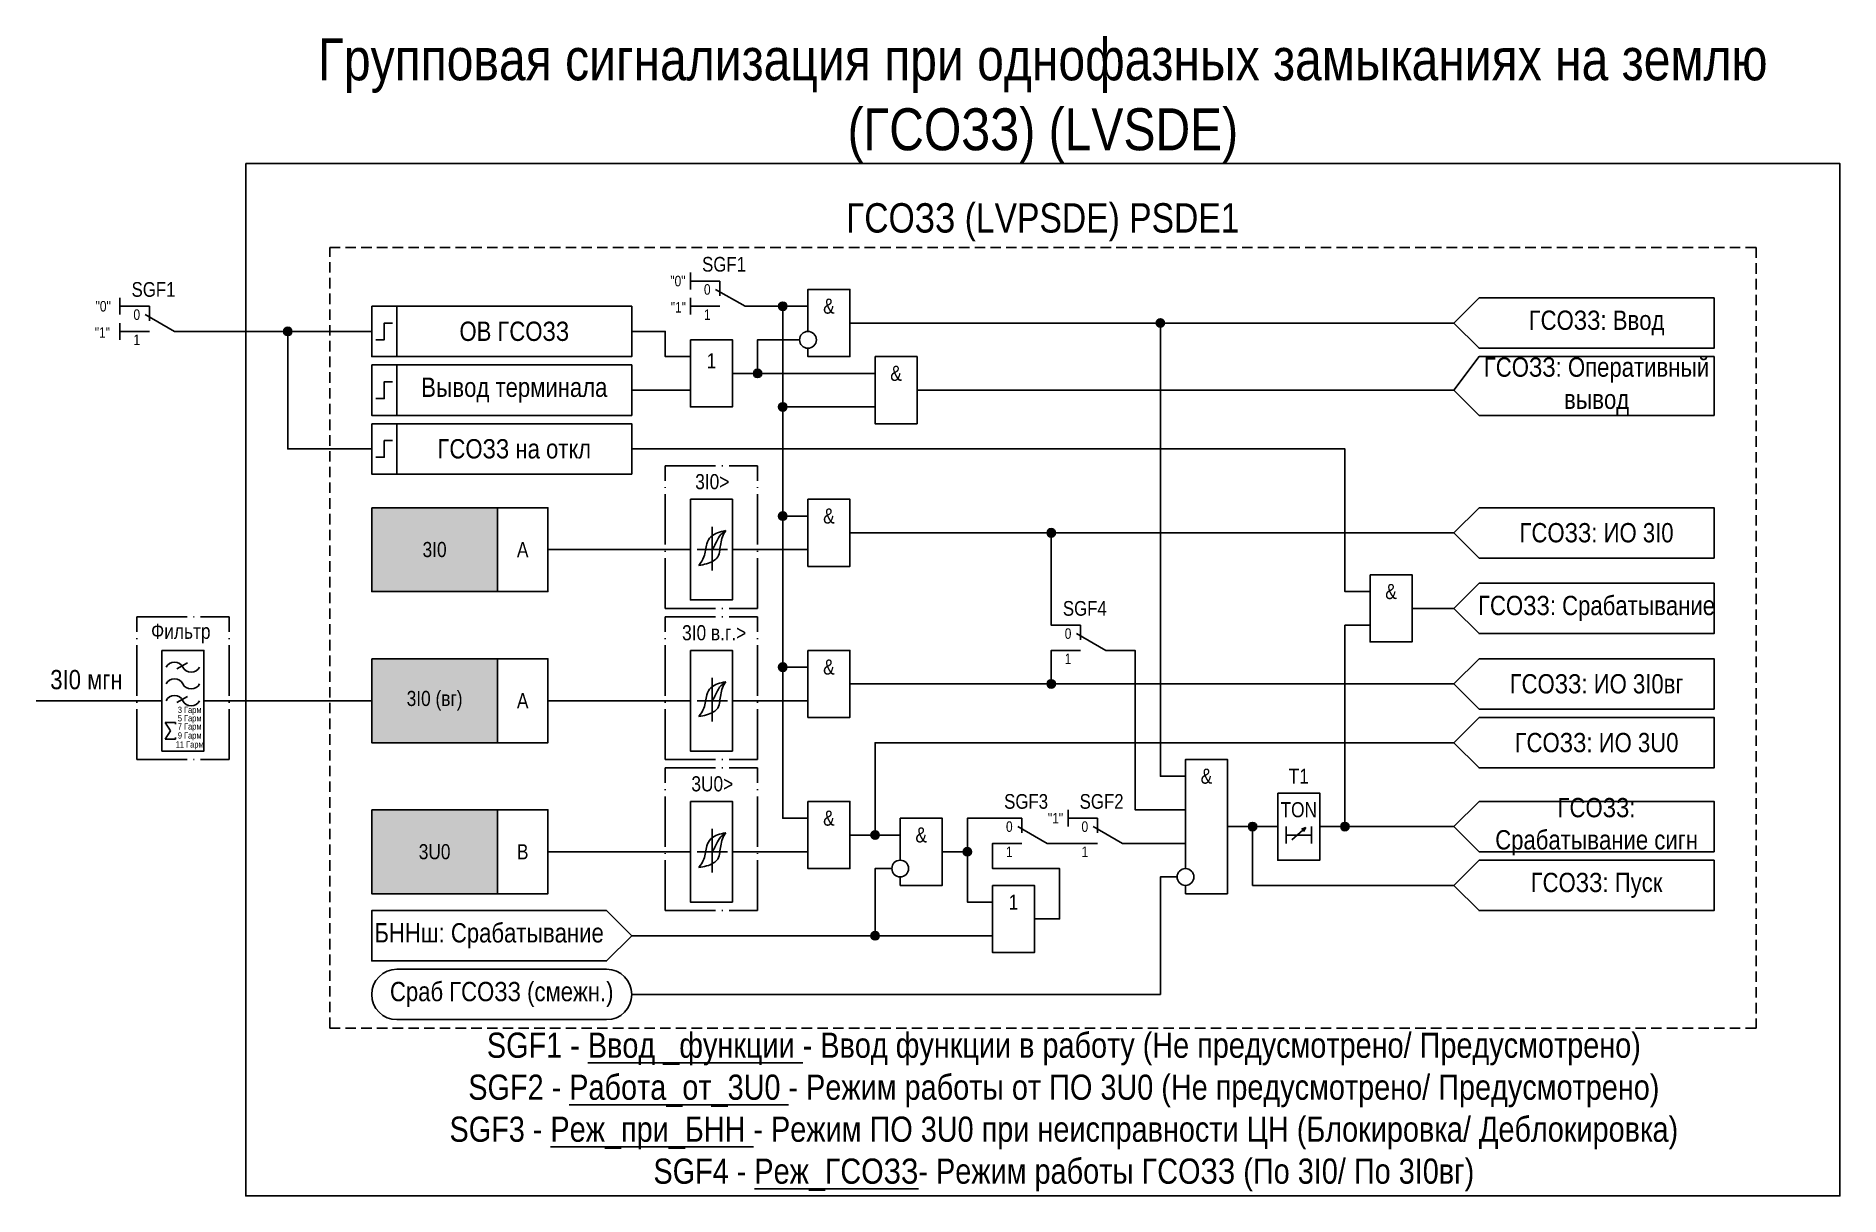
# Model space of a CAD drawing. Header units: millimetres. Extents: x -2185 to 320, y -18 to 149.
# Drawn here: x -652 to -437, y 0 to 138.2 of the extents above; entities that cross this region are included whole.
import ezdxf
from ezdxf.enums import TextEntityAlignment as Align

# ---------------------------------------------------------------- set-up
doc = ezdxf.new("R2010")
doc.units = ezdxf.units.MM
doc.linetypes.add('ACAD_ISO04W100', pattern=[30, 24, -3, 0, -3])
doc.linetypes.add('штриховая2', pattern=[0.375, 0.25, -0.125])
doc.layers.add('TEXT', color=7, linetype='Continuous', lineweight=25)
doc.layers.add('Основная', color=7, linetype='Continuous')
doc.styles.add('1.8_Gost_RD', font='ARIALN.TTF', dxfattribs={"height": 1.8})
doc.styles.add('2.5_Gost_RD', font='ARIALN.TTF', dxfattribs={"height": 2.5})
doc.styles.add('3.5_Gost_RD', font='ARIALN.TTF', dxfattribs={"height": 3.5})
doc.styles.add('Вывод', font='ARIALN.TTF', dxfattribs={"height": 2.5})
doc.styles.add('Компонент', font='ARIALN.TTF', dxfattribs={"height": 3.5})

msp = doc.modelspace()

# ---------------------------------------------------------------- texts
at = {"color": 30, "ltscale": 100, "attachment_point": 5, "style": '3.5_Gost_RD'}
for s, insert, char_height, width in [('{\\C3;Групповая сигнализация при однофазных замыканиях на землю (ГСОЗЗ) (LVSDE)}', (-532, 130.5), 5, 190), ('ГСОЗЗ (LVPSDE) {\\C6;PSDE1}', (-532, 116), 3.5, 170), ('SGF1 - {\\LВвод _функции} - Ввод функции в работу (Не предусмотрено/ Предусмотрено)\\PSGF2 - {\\LРабота_от_3U0} - Режим работы от ПО 3U0 (Не предусмотрено/ Предусмотрено)\\PSGF3 - {\\LРеж_при_БНН} - Режим ПО 3U0 при неисправности ЦН (Блокировка/ Деблокировка)\\PSGF4 - {\\LРеж_ГСОЗЗ}- Режим работы ГСОЗЗ (По 3I0/ По 3I0вг)', (-529.5, 10), 3, 165)]:
    msp.add_mtext(s, dxfattribs=dict(at, insert=insert, char_height=char_height, width=width))
at = {"ltscale": 100, "insert": (-576.35, 106.5), "char_height": 1.25, "attachment_point": 1, "style": '3.5_Gost_RD'}
msp.add_mtext_dynamic_manual_height_columns('"1"', width=2, gutter_width=17.5, heights=[0], dxfattribs=at)
at = {"ltscale": 100, "attachment_point": 5}
for s, insert, char_height, width, style in [('&', (-557.5, 106), 1.8, 5, '2.5_Gost_RD'), ('ГСОЗЗ: Ввод', (-466, 104), 2.3, 28, '2.5_Gost_RD'), ('1', (-571.5, 99.5), 1.8, 5, '2.5_Gost_RD'), ('&', (-549.5, 98), 1.8, 5, '2.5_Gost_RD'), ('ГСОЗЗ: Оперативный вывод', (-466, 96.5), 2.3, 28, '2.5_Gost_RD'), ('&', (-557.5, 81), 1.8, 5, '2.5_Gost_RD'), ('ГСОЗЗ: ИО 3I0', (-466, 79), 2.3, 28, '2.5_Gost_RD'), ('3I0', (-604.5, 77), 1.8, 15, '1.8_Gost_RD'), ('А', (-594, 77), 1.8, 6, '1.8_Gost_RD'), ('&', (-490.5, 72), 1.8, 5, '2.5_Gost_RD'), ('ГСОЗЗ: Срабатывание', (-466, 70), 2.3, 28, '2.5_Gost_RD'), ('&', (-557.5, 63), 1.8, 5, '2.5_Gost_RD'), ('3I0 (вг)', (-604.5, 59), 1.8, 15, '1.8_Gost_RD'), ('ГСОЗЗ: ИО 3I0вг', (-466, 61), 2.3, 28, '2.5_Gost_RD'), ('А', (-594, 59), 1.8, 6, '1.8_Gost_RD'), ('ГСОЗЗ: ИО 3U0', (-466, 54), 2.3, 28, '2.5_Gost_RD'), ('&', (-512.5, 50), 1.8, 5, '2.5_Gost_RD'), ('T1', (-501.5, 50), 1.8, 5, '2.5_Gost_RD'), ('ГСОЗЗ: Срабатывание сигн', (-466, 44), 2.3, 28, '2.5_Gost_RD'), ('&', (-557.5, 45), 1.8, 5, '2.5_Gost_RD'), ('TON', (-501.5, 46), 1.8, 5, '2.5_Gost_RD'), ('&', (-546.5, 43), 1.8, 5, '2.5_Gost_RD'), ('3U0', (-604.5, 41), 1.8, 15, '1.8_Gost_RD'), ('В', (-594, 41), 1.8, 6, '1.8_Gost_RD'), ('ГСОЗЗ: Пуск', (-466, 37), 2.3, 28, '2.5_Gost_RD'), ('1', (-535.5, 35), 1.8, 5, '2.5_Gost_RD')]:
    msp.add_mtext(s, dxfattribs=dict(at, insert=insert, char_height=char_height, width=width, style=style))
at = {"color": 6, "ltscale": 100, "insert": (-645, 103.5), "char_height": 1.25, "attachment_point": 1, "style": '3.5_Gost_RD'}
msp.add_mtext_dynamic_manual_height_columns('"1"', width=2, gutter_width=17.5, heights=[0], dxfattribs=at)
at = {"color": 7, "ltscale": 100, "char_height": 1.8, "attachment_point": 1, "style": '1.8_Gost_RD'}
for s, width, insert in [('\\pi3.56371;3I0>', 11, (-577, 86)), ('3I0 в.г.>', 9, (-575, 68)), ('\\pi3.10634;3U0>', 11, (-577, 50))]:
    msp.add_mtext_dynamic_manual_height_columns(s, width=width, gutter_width=17.5, heights=[0], dxfattribs=dict(at, insert=insert))
at = {"color": 5, "ltscale": 100, "attachment_point": 5}
for s, insert, char_height, width, style in [('Фильтр', (-634.75, 67), 1.8, 6.5, '1.8_Gost_RD'), ('3 Гарм', (-633.69, 57.8), 0.75, 3.0393, '2.5_Gost_RD'), ('5 Гарм', (-633.69, 56.8), 0.75, 3.0393, '2.5_Gost_RD'), ('7 Гарм', (-633.69, 55.83), 0.75, 3.0393, '2.5_Gost_RD'), ('11 Гарм', (-633.69, 53.68), 0.75, 4.2641, '2.5_Gost_RD'), ('9 Гарм', (-633.69, 54.75), 0.75, 3.0393, '2.5_Gost_RD')]:
    msp.add_mtext(s, dxfattribs=dict(at, insert=insert, char_height=char_height, width=width, style=style))
at = {"layer": 'TEXT', "color": 0, "ltscale": 100, "char_height": 2.3, "width": 28, "attachment_point": 5, "style": '2.5_Gost_RD'}
for s, insert in [('{\\C256;ОВ ГСОЗЗ}', (-595, 103)), ('{\\C256;Вывод терминала}', (-595, 96)), ('{\\C256;ГСОЗЗ на откл}', (-595, 89))]:
    msp.add_mtext(s, dxfattribs=dict(at, insert=insert))
at = {"layer": 'TEXT', "color": 5, "ltscale": 100, "insert": (-646, 61.5), "char_height": 2.3, "width": 12, "attachment_point": 5, "style": '2.5_Gost_RD'}
msp.add_mtext('{\\C256;3I0 мгн}', dxfattribs=at)
at = {"layer": 'TEXT', "ltscale": 100, "char_height": 2.3, "attachment_point": 5, "style": '2.5_Gost_RD'}
for s, insert, width in [('БННш: Срабатывание', (-598, 31), 28), ('Сраб ГСОЗЗ (смежн.)', (-596.5, 24), 31)]:
    msp.add_mtext(s, dxfattribs=dict(at, insert=insert, width=width))

# ---------------------------------------------------------------- blocks, each defined once
blk = doc.blocks.new('*U892')
at = {"layer": 'Основная', "linetype": 'ACAD_ISO04W100', "ltscale": 0.25}
for p, q in [((0, 0), (11, 0)), ((0, -17), (0, 0)), ((11, -17), (11, 0)), ((0, -17), (11, -17))]:
    blk.add_line(p, q, dxfattribs=at)
at = {"layer": 'Основная', "style": 'Компонент'}
blk.add_attdef('ОУ', text='', height=3.5, dxfattribs=at).set_placement((11, 0), align=Align.MIDDLE_CENTER)
blk = doc.blocks.new('*U958')
at = {"layer": 'Основная', "ltscale": 0.35}
blk.add_line((6, 6), (6, 2.5), dxfattribs=at)
at = {"layer": 'Основная', "color": 0}
blk.add_line((0, 0), (7, 4), dxfattribs=at)
blk = doc.blocks.new('*U985')
at = {"layer": 'Основная', "color": 0}
for p, q in [((-3, 6), (-9, 6)), ((-3, 0), (-9, 0)), ((9, 0), (3, 0))]:
    blk.add_line(p, q, dxfattribs=at)
at = {"layer": 'Основная', "ltscale": 0.25, "xscale": -1}
blk.add_blockref('*U958', (3, 0), dxfattribs=at)
at = {"layer": 'Основная'}
for tag, height, style, p in [('ОУ', 3.5, 'Компонент', (-2, 10)), ('В1', 2.5, 'Вывод', (-14, 6)), ('В2', 2.5, 'Вывод', (-6, 4)), ('В3', 2.5, 'Вывод', (-6, -2))]:
    blk.add_attdef(tag, text='', height=height, dxfattribs=dict(at, style=style)).set_placement(p, align=Align.MIDDLE_CENTER)
blk = doc.blocks.new('Точка')
at = {"ltscale": 100}
h = blk.add_hatch(color=256, dxfattribs=at)
h.dxf.hatch_style = 1
edge = h.paths.add_edge_path()
edge.add_arc((0, 0), 0.5, 0, 360)
blk.add_circle((0, 0), 0.5, dxfattribs=at)
blk = doc.blocks.new('*U1044')
at = {"layer": 'Основная', "color": 0}
for p, q in [((-3, 6), (-9, 6)), ((-3, 0), (-9, 0)), ((9, 0), (3, 0))]:
    blk.add_line(p, q, dxfattribs=at)
at = {"layer": 'Основная', "ltscale": 0.25, "xscale": -1}
blk.add_blockref('*U958', (3, 0), dxfattribs=at)
at = {"layer": 'Основная'}
for tag, height, style, p in [('ОУ', 3.5, 'Компонент', (-2, 10)), ('В1', 2.5, 'Вывод', (-12.99, 6)), ('В2', 2.5, 'Вывод', (-6, 4)), ('В3', 2.5, 'Вывод', (-6, -2))]:
    blk.add_attdef(tag, text='', height=height, dxfattribs=dict(at, style=style)).set_placement(p, align=Align.MIDDLE_CENTER)
blk = doc.blocks.new('*U1045')
at = {"layer": 'Основная', "color": 0}
for p, q in [((-3, 6), (-9, 6)), ((-3, 0), (-9, 0)), ((9, 0), (3, 0))]:
    blk.add_line(p, q, dxfattribs=at)
at = {"layer": 'Основная', "ltscale": 0.25, "xscale": -1}
blk.add_blockref('*U958', (3, 0), dxfattribs=at)
at = {"layer": 'Основная'}
for tag, height, style, p in [('ОУ', 3.5, 'Компонент', (-2, 10)), ('В1', 2.5, 'Вывод', (-13, 6)), ('В2', 2.5, 'Вывод', (-6, 4)), ('В3', 2.5, 'Вывод', (-6, -2))]:
    blk.add_attdef(tag, text='', height=height, dxfattribs=dict(at, style=style)).set_placement(p, align=Align.MIDDLE_CENTER)
blk = doc.blocks.new('*U1046')
at = {"layer": 'Основная', "linetype": 'ACAD_ISO04W100', "ltscale": 0.25}
for p, q in [((0, 0), (11, 0)), ((0, -17), (0, 0)), ((11, -17), (11, 0)), ((0, -17), (11, -17))]:
    blk.add_line(p, q, dxfattribs=at)
at = {"layer": 'Основная', "style": 'Компонент'}
blk.add_attdef('ОУ', text='', height=3.5, dxfattribs=at).set_placement((13, -2), align=Align.MIDDLE_CENTER)
blk = doc.blocks.new('*U1047')
at = {"layer": 'Основная', "linetype": 'ACAD_ISO04W100', "ltscale": 0.25}
for p, q in [((0, 0), (11, 0)), ((0, -17), (0, 0)), ((11, -17), (11, 0)), ((0, -17), (11, -17))]:
    blk.add_line(p, q, dxfattribs=at)
at = {"layer": 'Основная', "style": 'Компонент'}
blk.add_attdef('ОУ', text='', height=3.5, dxfattribs=at).set_placement((11, 0), align=Align.MIDDLE_CENTER)

# ---------------------------------------------------------------- hatches: boundary and pattern name
at = {"ltscale": 100, "true_color": 0xf7941d}
h = msp.add_hatch(color=30, dxfattribs=at)
h.dxf.hatch_style = 1
h.paths.add_polyline_path([(-612, 82), (-597, 82), (-597, 72), (-612, 72)])
h = msp.add_hatch(color=30, dxfattribs=at)
h.dxf.hatch_style = 1
h.paths.add_polyline_path([(-612, 64), (-597, 64), (-597, 54), (-612, 54)])
h = msp.add_hatch(color=30, dxfattribs=at)
h.dxf.hatch_style = 1
h.paths.add_polyline_path([(-612, 46), (-597, 46), (-597, 36), (-612, 36)])

# ---------------------------------------------------------------- linework, layer by layer
at = {"ltscale": 100}
for p, q in [((-574, 110), (-574, 108)), ((-574, 109), (-573, 109)), ((-574, 107), (-574, 105)), ((-574, 106), (-573, 106)), ((-529, 46), (-529, 44)), ((-529, 45), (-528, 45))]:
    msp.add_line(p, q, dxfattribs=at)
at = {"color": 6, "ltscale": 100}
for p, q in [((-642, 107), (-642, 105)), ((-642, 106), (-641, 106)), ((-642, 104), (-642, 102)), ((-642, 103), (-641, 103))]:
    msp.add_line(p, q, dxfattribs=at)
for p, q in [((-571.4, 79.72), (-571.4, 74.52)), ((-571.4, 61.72), (-571.4, 56.52)), ((-571.4, 43.72), (-571.4, 38.52))]:
    msp.add_line(p, q)
at = {"color": 7, "ltscale": 100}
for p, q in [((-573.21, 77), (-571.4, 77)), ((-569.58, 77), (-571.4, 77)), ((-573.21, 59), (-571.4, 59)), ((-569.58, 59), (-571.4, 59)), ((-502.33, 42.41), (-500.66, 43.9)), ((-500.66, 43.9), (-501.18, 43.68)), ((-500.66, 43.9), (-500.92, 43.43)), ((-573.21, 41), (-571.4, 41)), ((-569.58, 41), (-571.4, 41))]:
    msp.add_line(p, q, dxfattribs=at)
at = {"color": 5, "ltscale": 100}
for p, q in [((-635.21, 62.79), (-633.94, 63.51)), ((-635.21, 58.79), (-633.94, 59.51)), ((-635.4, 56.4), (-636.6, 56.4)), ((-636.6, 56.4), (-635.98, 55.4)), ((-635.4, 56.4), (-635.4, 56.21)), ((-635.98, 55.4), (-636.6, 54.4)), ((-636.6, 54.4), (-635.4, 54.4)), ((-635.4, 54.4), (-635.4, 54.6))]:
    msp.add_line(p, q, dxfattribs=at)
at = {"ltscale": 100}
for points in [[(-627, 123), (-437, 123), (-437, 0), (-627, 0)], [(-612, 106), (-609, 106), (-609, 100), (-612, 100)], [(-609, 106), (-581, 106), (-581, 100), (-609, 100)], [(-452, 107), (-452, 101), (-480, 101), (-483, 104), (-480, 107)], [(-574, 102), (-569, 102), (-569, 94), (-574, 94)], [(-612, 99), (-581, 99), (-581, 93), (-612, 93)], [(-612, 99), (-609, 99), (-609, 93), (-612, 93)], [(-552, 100), (-547, 100), (-547, 92), (-552, 92)], [(-452, 100), (-452, 93), (-480, 93), (-483, 96), (-480, 100)], [(-612, 92), (-609, 92), (-609, 86), (-612, 86)], [(-612, 92), (-581, 92), (-581, 86), (-612, 86)], [(-612, 82), (-597, 82), (-597, 72), (-612, 72)], [(-597, 82), (-591, 82), (-591, 72), (-597, 72)], [(-574, 83), (-569, 83), (-569, 71), (-574, 71)], [(-560, 83), (-555, 83), (-555, 75), (-560, 75)], [(-480, 82), (-452, 82), (-452, 76), (-480, 76), (-483, 79)], [(-493, 74), (-488, 74), (-488, 66), (-493, 66)], [(-480, 73), (-452, 73), (-452, 67), (-480, 67), (-483, 70)], [(-574, 65), (-569, 65), (-569, 53), (-574, 53)], [(-560, 65), (-555, 65), (-555, 57), (-560, 57)], [(-612, 64), (-597, 64), (-597, 54), (-612, 54)], [(-597, 64), (-591, 64), (-591, 54), (-597, 54)], [(-480, 64), (-452, 64), (-452, 58), (-480, 58), (-483, 61)], [(-480, 57), (-452, 57), (-452, 51), (-480, 51), (-483, 54)], [(-504, 48), (-499, 48), (-499, 40), (-504, 40)], [(-612, 46), (-597, 46), (-597, 36), (-612, 36)], [(-597, 46), (-591, 46), (-591, 36), (-597, 36)], [(-574, 47), (-569, 47), (-569, 35), (-574, 35)], [(-560, 47), (-555, 47), (-555, 39), (-560, 39)], [(-480, 47), (-452, 47), (-452, 41), (-480, 41), (-483, 44)], [(-480, 40), (-452, 40), (-452, 34), (-480, 34), (-483, 37)], [(-538, 37), (-533, 37), (-533, 29), (-538, 29)]]:
    msp.add_lwpolyline(points, close=True, dxfattribs=at)
at = {"linetype": 'штриховая2', "ltscale": 5}
msp.add_lwpolyline([(-617, 113), (-447, 113), (-447, 20), (-617, 20)], close=True, dxfattribs=at)
at = {"ltscale": 100}
for points in [[(-560, 103), (-560, 108), (-555, 108), (-555, 100), (-560, 100), (-560, 101)], [(-567, 106), (-560, 106)], [(-567, 106), (-563, 106), (-563, 94), (-552, 94)], [(-567, 106), (-563, 106), (-563, 45), (-560, 45)], [(-567, 106), (-563, 106), (-563, 63), (-560, 63)], [(-555, 104), (-518, 104), (-518, 50), (-515, 50)], [(-555, 104), (-483, 104)], [(-581, 103), (-577, 103), (-577, 100), (-574, 100)], [(-569, 98), (-566, 98), (-566, 102), (-561, 102)], [(-569, 98), (-563, 98), (-563, 81), (-560, 81)], [(-569, 98), (-552, 98)], [(-581, 96), (-574, 96)], [(-547, 96), (-483, 96)], [(-581, 89), (-496, 89), (-496, 72), (-493, 72)], [(-555, 79), (-483, 79)], [(-555, 79), (-531, 79), (-531, 68), (-528, 68)], [(-591, 77), (-574, 77)], [(-569, 77), (-560, 77)], [(-488, 70), (-483, 70)], [(-499, 44), (-496, 44), (-496, 68), (-493, 68)], [(-555, 61), (-531, 61), (-531, 65), (-528, 65)], [(-524, 65), (-521, 65), (-521, 46), (-515, 46)], [(-555, 61), (-483, 61)], [(-591, 59), (-574, 59)], [(-569, 59), (-560, 59)], [(-555, 43), (-552, 43), (-552, 54), (-483, 54)], [(-515, 39), (-515, 52), (-510, 52), (-510, 36), (-515, 36), (-515, 37)], [(-555, 43), (-549, 43)], [(-549, 40), (-549, 45), (-544, 45), (-544, 37), (-549, 37), (-549, 38)], [(-544, 41), (-541, 41), (-541, 45), (-535, 45)], [(-510, 44), (-504, 44)], [(-510, 44), (-507, 44), (-507, 37), (-483, 37)], [(-503, 44), (-503, 42)], [(-503, 43), (-500, 43)], [(-500, 44), (-500, 42)], [(-499, 44), (-483, 44)], [(-591, 41), (-574, 41)], [(-569, 41), (-560, 41)], [(-544, 41), (-541, 41), (-541, 35), (-538, 35)], [(-533, 33), (-530, 33), (-530, 39), (-538, 39), (-538, 42), (-535, 42)], [(-531, 42), (-526, 42)], [(-522, 42), (-515, 42)], [(-581, 31), (-552, 31), (-552, 39), (-550, 39)], [(-581, 24), (-518, 24), (-518, 38), (-516, 38)], [(-581, 31), (-538, 31)]]:
    msp.add_lwpolyline(points, dxfattribs=at)
at = {"lineweight": 30, "ltscale": 100}
for points in [[(-611.5, 102), (-610.5, 102), (-610.5, 104), (-609.5, 104)], [(-609.5, 97), (-610.5, 97), (-610.5, 95), (-611.5, 95)], [(-609.5, 90), (-610.5, 90), (-610.5, 88), (-611.5, 88)]]:
    msp.add_lwpolyline(points, dxfattribs=at)
at = {"color": 6, "ltscale": 100}
for points in [[(-635, 103), (-612, 103)], [(-635, 103), (-622, 103), (-622, 89), (-612, 89)]]:
    msp.add_lwpolyline(points, dxfattribs=at)
at = {"color": 5, "ltscale": 100}
msp.add_lwpolyline([(-637, 65), (-632, 65), (-632, 53), (-637, 53)], close=True, dxfattribs=at)
for points in [[(-652, 59), (-637, 59)], [(-632, 59), (-612, 59)]]:
    msp.add_lwpolyline(points, dxfattribs=at)
at = {"ltscale": 100}
msp.add_lwpolyline([(-609, 21), (-584, 21, 1), (-584, 27), (-609, 27, 1)], format="xyb", close=True, dxfattribs=at)
msp.add_circle((-560, 102), 1)
for centre in [(-549, 39), (-515, 38)]:
    msp.add_circle(centre, 1, dxfattribs=at)
at = {"color": 5, "ltscale": 100}
for centre, start, end in [((-635.51, 62.48), 27.3517, 152.6483), ((-633.51, 63.53), 207.7751, 332.2249), ((-635.51, 60.48), 27.3517, 152.6483), ((-633.51, 61.53), 207.7751, 332.2249), ((-635.51, 58.48), 27.3517, 152.6483), ((-633.51, 59.53), 207.7751, 332.2249)]:
    msp.add_arc(centre, 1.13, start, end, dxfattribs=at)
for points in [[(-572.2, 76.92), (-572.05, 77.71), (-571.56, 78.54), (-569.8, 79.26)], [(-571.4, 77), (-571, 77.72), (-570.53, 78.6), (-569.8, 79.26)], [(-570.52, 76.92), (-570.4, 77.71), (-570.19, 78.54), (-569.8, 79.26)], [(-572.2, 76.92), (-572.4, 76.13), (-573, 75.12)], [(-570.52, 76.92), (-570.75, 76.13), (-571.24, 75.67), (-573, 75.12)], [(-572.2, 58.92), (-572.05, 59.71), (-571.56, 60.54), (-569.8, 61.26)], [(-571.4, 59), (-571, 59.72), (-570.53, 60.6), (-569.8, 61.26)], [(-570.52, 58.92), (-570.4, 59.71), (-570.19, 60.54), (-569.8, 61.26)], [(-572.2, 58.92), (-572.4, 58.13), (-573, 57.12)], [(-570.52, 58.92), (-570.75, 58.13), (-571.24, 57.67), (-573, 57.12)], [(-572.2, 40.92), (-572.05, 41.71), (-571.56, 42.54), (-569.8, 43.26)], [(-571.4, 41), (-571, 41.72), (-570.53, 42.6), (-569.8, 43.26)], [(-570.52, 40.92), (-570.4, 41.71), (-570.19, 42.54), (-569.8, 43.26)], [(-572.2, 40.92), (-572.4, 40.13), (-573, 39.12)], [(-570.52, 40.92), (-570.75, 40.13), (-571.24, 39.67), (-573, 39.12)]]:
    msp.add_spline(points, degree=3)
at = {"layer": 'TEXT', "ltscale": 100}
msp.add_lwpolyline([(-612, 28), (-584, 28), (-581, 31), (-584, 34), (-612, 34), (-584, 34), (-581, 31), (-584, 28), (-612, 28), (-612, 34)], dxfattribs=at)

# ---------------------------------------------------------------- block references
at = {"ltscale": 100}
for p in [(-563, 106), (-622, 103), (-518, 104), (-566, 98), (-563, 94), (-563, 81), (-531, 79), (-563, 63), (-531, 61), (-552, 43), (-507, 44), (-496, 44), (-541, 41), (-552, 31)]:
    msp.add_blockref('Точка', p, dxfattribs=at)
at = {"layer": 'Основная', "ltscale": 0.25, "xscale": 0.5, "yscale": 0.5, "zscale": 0.5}
for name, p, values in [('*U1045', (-569, 106), {'ОУ': 'SGF1', 'В1': '"0"', 'В2': '0', 'В3': '1'}), ('*U1044', (-524, 42), {'ОУ': 'SGF2', 'В1': '"1"', 'В2': '0', 'В3': '1'})]:
    msp.add_blockref(name, p, dxfattribs=at).add_auto_attribs(values)
at = {"layer": 'Основная', "color": 6, "ltscale": 0.25, "xscale": 0.5, "yscale": 0.5, "zscale": 0.5}
msp.add_blockref('*U985', (-637, 103), dxfattribs=at).add_auto_attribs({'ОУ': 'SGF1', 'В1': '"0"', 'В2': '0', 'В3': '1'})
at = {"layer": 'Основная', "ltscale": 0.25}
for name, p in [('*U892', (-577, 87)), ('*U1047', (-577, 69)), ('*U892', (-577, 51))]:
    msp.add_blockref(name, p, dxfattribs=at)
at = {"layer": 'Основная', "color": 5, "ltscale": 0.25}
msp.add_blockref('*U1046', (-640, 69), dxfattribs=at)
at = {"layer": 'Основная', "ltscale": 0.25}
ref = msp.add_blockref('*U1045', (-526, 65), dxfattribs=dict(at, xscale=0.5, yscale=0.5, zscale=0.5))
ref.add_attrib('ОУ', 'SGF4', dxfattribs={"height": 1.75, "style": 'Компонент'}).set_placement((-527, 70), align=Align.MIDDLE_CENTER)
ref.add_attrib('В2', '0', dxfattribs={"height": 1.25, "style": 'Вывод'}).set_placement((-529, 67), align=Align.MIDDLE_CENTER)
ref.add_attrib('В3', '1', dxfattribs={"height": 1.25, "style": 'Вывод'}).set_placement((-529, 64), align=Align.MIDDLE_CENTER)
ref = msp.add_blockref('*U985', (-533, 42), dxfattribs=dict(at, xscale=0.5, yscale=0.5, zscale=0.5))
ref.add_attrib('ОУ', 'SGF3', dxfattribs={"height": 1.75, "style": 'Компонент'}).set_placement((-534, 47), align=Align.MIDDLE_CENTER)
ref.add_attrib('В2', '0', dxfattribs={"height": 1.25, "style": 'Вывод'}).set_placement((-536, 44), align=Align.MIDDLE_CENTER)
ref.add_attrib('В3', '1', dxfattribs={"height": 1.25, "style": 'Вывод'}).set_placement((-536, 41), align=Align.MIDDLE_CENTER)

msp.set_redraw_order([(e.dxf.handle, doc.entitydb.next_handle()) for e in msp.query("TEXT MTEXT ATTDEF DIMENSION ARC_DIMENSION")])  # texts and dimensions are drawn at this point

doc.saveas('drawing.dxf')
